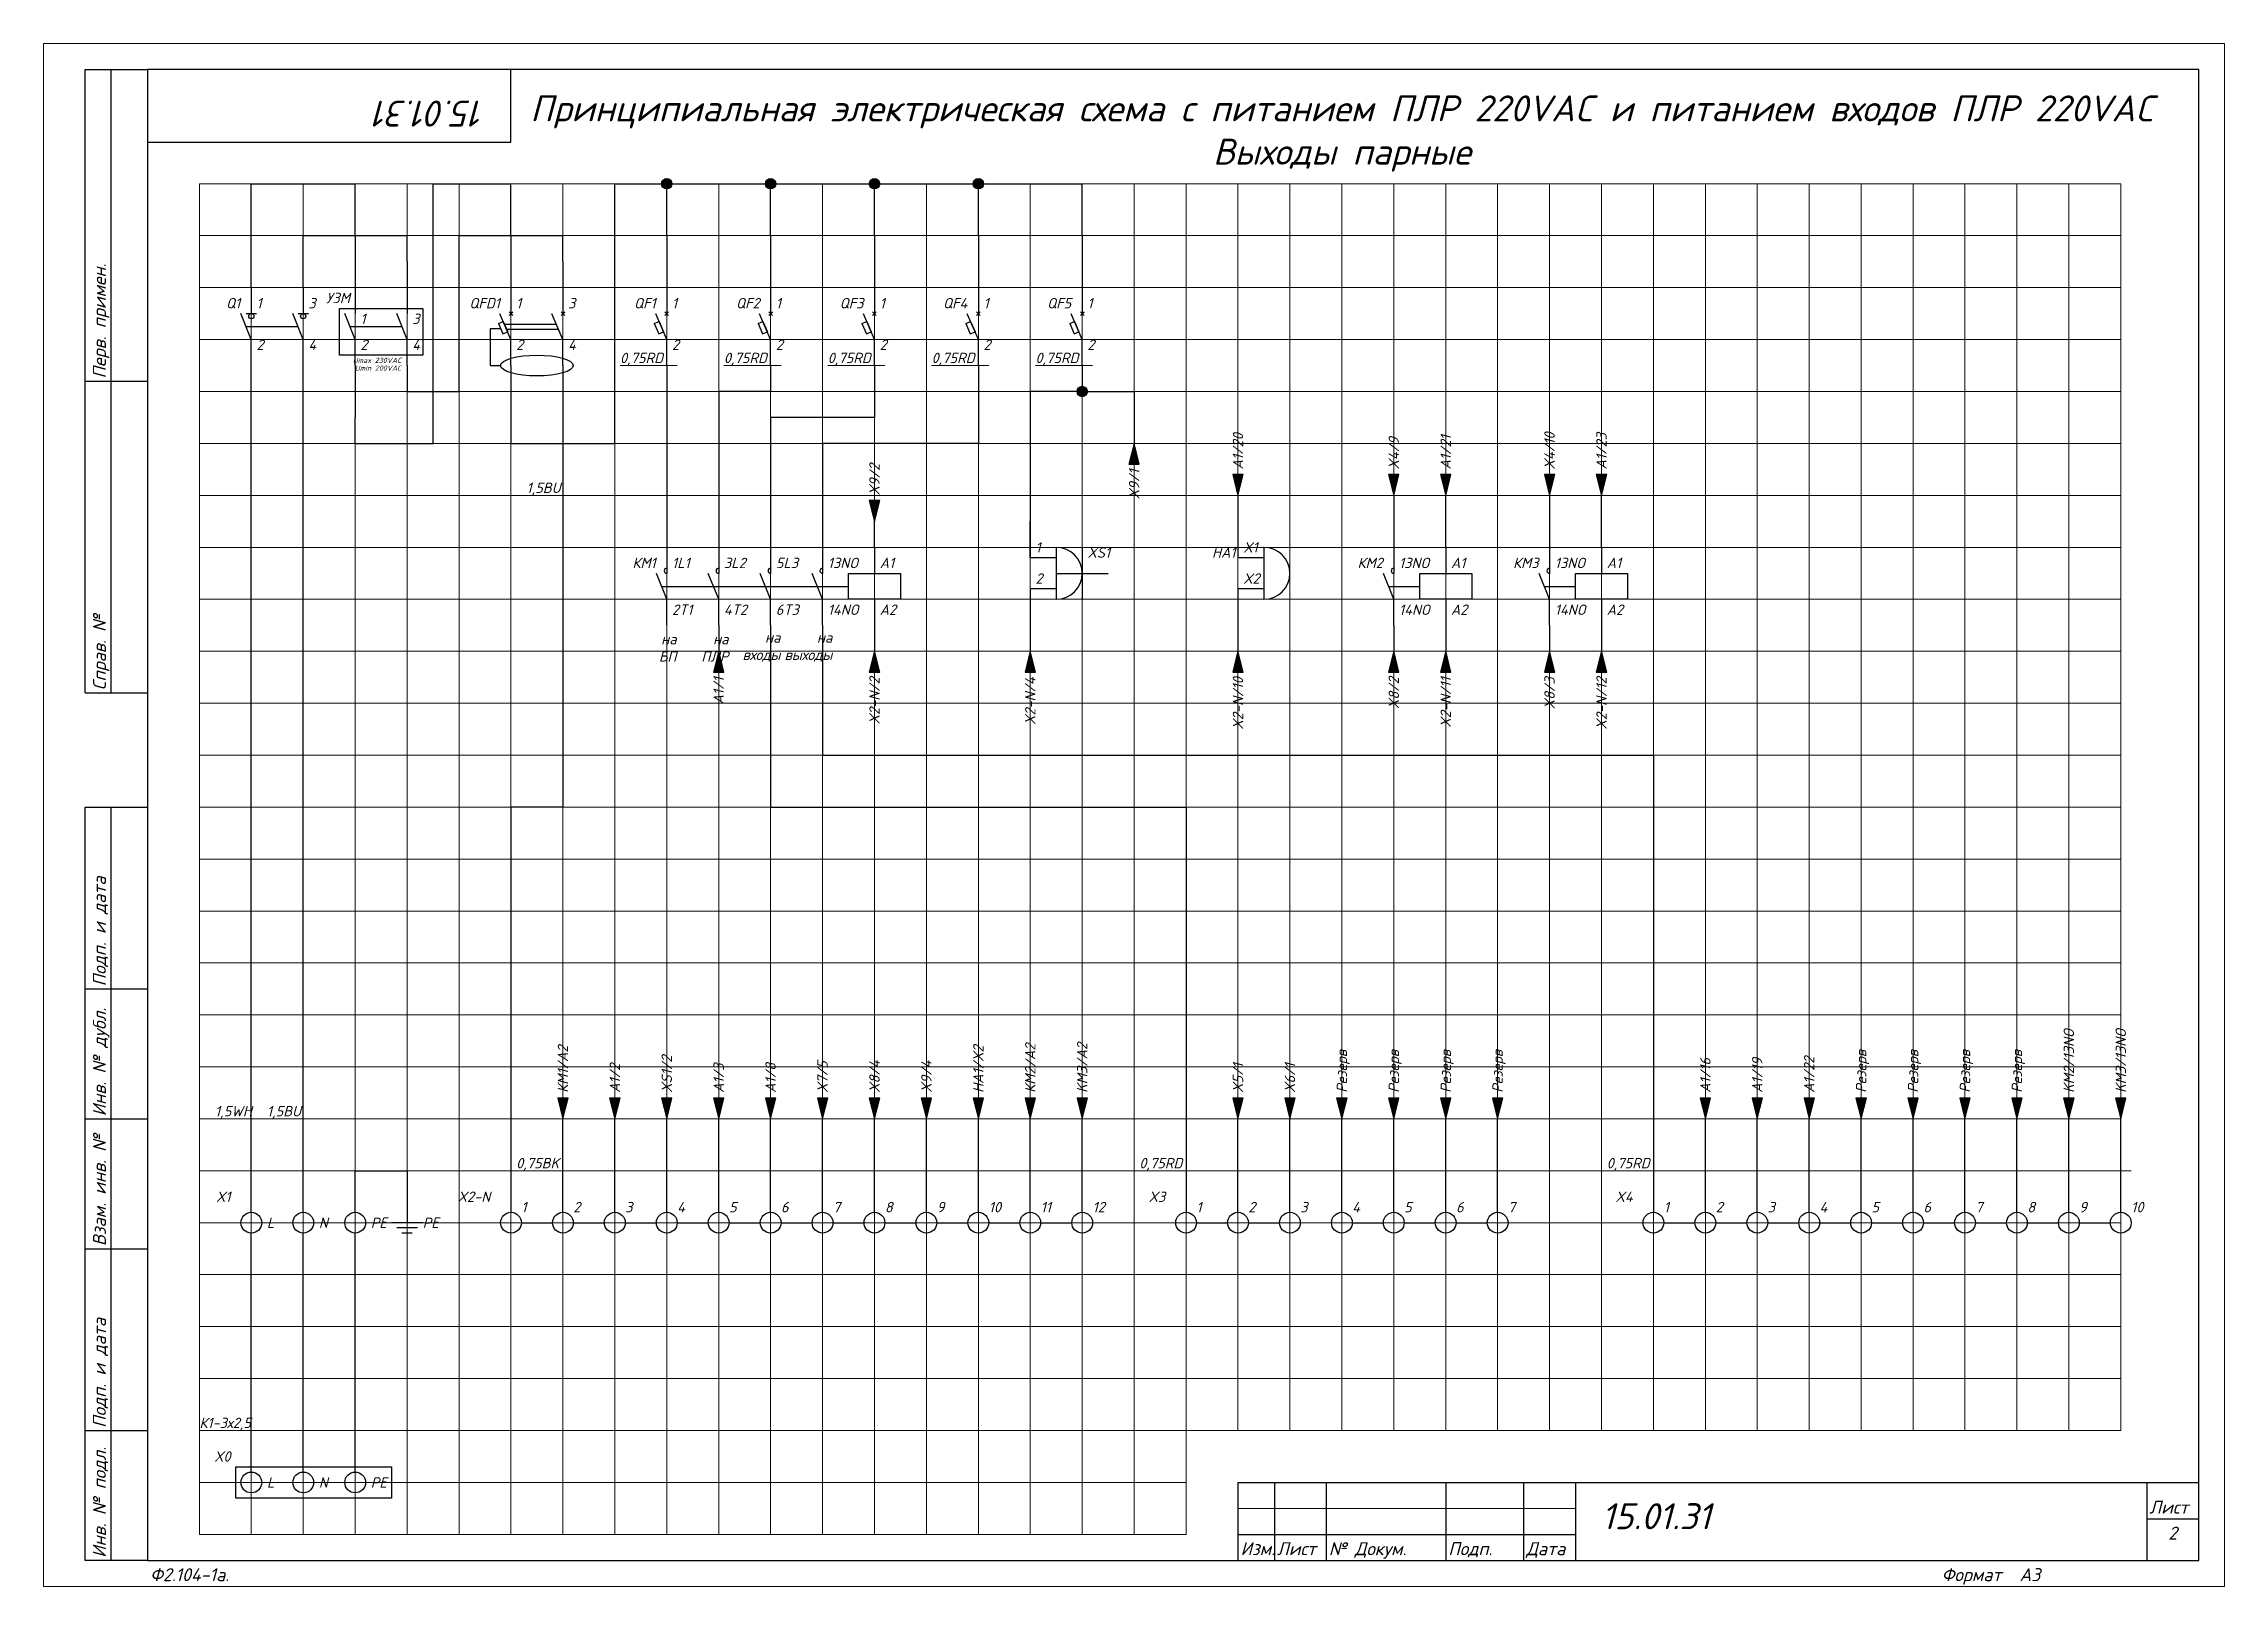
# Paper-space layout 'Эл2' of a CAD drawing. Header units: millimetres. Extents: x 0 to 420, y 0 to 297.
# The model-space entities are those that its viewports show. They can reach past a viewport. Long polylines and large blocks are cut down to what shows.
import ezdxf
from ezdxf.enums import TextEntityAlignment as Align

# ---------------------------------------------------------------- set-up
doc = ezdxf.new("R2010")
doc.units = ezdxf.units.MM
for name, color, linetype, lineweight in [('4', 4, 'Continuous', 15), ('Основная', 7, 'Continuous', 30), ('Тонкая для кабелей', 7, 'Continuous', 15)]:
    doc.layers.add(name, color=color, linetype=linetype, lineweight=lineweight)
doc.layers.add('Привязки', color=2, linetype='Continuous', lineweight=0, plot=False, transparency=0.8)
doc.layers.add('рамка', color=253, linetype='Continuous', lineweight=5, transparency=0.8)
doc.styles.add('текст', font='isocpeui.ttf')

psp = doc.layouts.new('Эл2')

msp = doc.modelspace()

# ---------------------------------------------------------------- texts
at = {"layer": 'Основная', "style": 'текст'}
for s, width, heights, insert, char_height, attachment_point in [('Принципиальная электрическая схема с питанием ПЛР 220VAC и питанием входов ПЛР 220VAC\\PВыходы парные', 333.9398066, [15.99579], (6570.0001, 586.99998), 5, 2), ('1', 3, [0], (6361, 546), 2, 7), ('3', 3, [0], (6371, 546), 2, 7), ('УЗМ', 5.8793103, [0], (6379, 547), 2, 9), ('1', 3, [0], (6411, 546), 2, 7), ('3', 3, [0], (6421, 546), 2, 7), ('1', 3, [0], (6441, 546), 2, 7), ('1', 3, [0], (6461, 546), 2, 7), ('1', 3, [0], (6481, 546), 2, 7), ('1', 3, [0], (6501, 546), 2, 7), ('1', 3, [0], (6521, 546), 2, 7), ('1', 3, [0], (6381, 543), 2, 7), ('3', 3, [0], (6391, 543), 2, 7), ('2', 3, [0], (6361, 538), 2, 7), ('4', 3, [0], (6371, 538), 2, 7), ('2', 3, [0], (6381, 538), 2, 7), ('4', 3, [0], (6391, 538), 2, 7), ('2', 3, [0], (6411, 538), 2, 7), ('4', 3, [0], (6421, 538), 2, 7), ('2', 3, [0], (6441, 538), 2, 7), ('2', 3, [0], (6461, 538), 2, 7), ('2', 3, [0], (6481, 538), 2, 7), ('2', 3, [0], (6501, 538), 2, 7), ('2', 3, [0], (6521, 538), 2, 7), ('Umax 230VAC', 12.2395477, [0], (6388.87931, 535.49676), 1, 9), ('Umin 200VAC', 14.3469034, [0], (6388.87931, 534), 1, 9), ('1', 3, [0], (6511, 499), 2, 7), ('XS1', 3, [0], (6521, 498), 2, 7), ('HA1', 3, [0], (6545, 498), 2, 7), ('X1', 3, [0], (6551, 499), 2, 7), ('КМ1', 5.8793103, [0], (6437.87931, 496), 2, 9), ('1L1', 3, [0], (6441, 496), 2, 7), ('3L2', 3, [0], (6451, 496), 2, 7), ('5L3', 3, [0], (6461, 496), 2, 7), ('13NO', 3, [0], (6471, 496), 2, 7), ('А1', 3, [0], (6481, 496), 2, 7), ('КМ2', 5.8793103, [0], (6577.87931, 496), 2, 9), ('13NO', 3, [0], (6581, 496), 2, 7), ('А1', 3, [0], (6591, 496), 2, 7), ('КМ3', 5.8793103, [0], (6607.87931, 496), 2, 9), ('13NO', 3, [0], (6611, 496), 2, 7), ('А1', 3, [0], (6621, 496), 2, 7), ('2', 3, [0], (6511, 493), 2, 7), ('X2', 3, [0], (6551, 493), 2, 7), ('2T1', 3, [0], (6441, 487), 2, 7), ('4T2', 3, [0], (6451, 487), 2, 7), ('6T3', 3, [0], (6461, 487), 2, 7), ('14NO', 3, [0], (6471, 487), 2, 7), ('А2', 3, [0], (6481, 487), 2, 7), ('14NO', 3, [0], (6581, 487), 2, 7), ('А2', 3, [0], (6591, 487), 2, 7), ('14NO', 3, [0], (6611, 487), 2, 7), ('А2', 3, [0], (6621, 487), 2, 7), ('X1', 10, [0], (6356, 374), 2, 9), ('X2-N', 10, [0], (6406, 374), 2, 9), ('1', 3, [0], (6412, 372), 2, 7), ('2', 3, [0], (6422, 372), 2, 7), ('3', 3, [0], (6432, 372), 2, 7), ('4', 3, [0], (6442, 372), 2, 7), ('5', 3, [0], (6452, 372), 2, 7), ('6', 3, [0], (6462, 372), 2, 7), ('7', 3, [0], (6472, 372), 2, 7), ('8', 3, [0], (6482, 372), 2, 7), ('9', 3, [0], (6492, 372), 2, 7), ('10', 3, [0], (6502, 372), 2, 7), ('11', 3, [0], (6512, 372), 2, 7), ('12', 3, [0], (6522, 372), 2, 7), ('X3', 10, [0], (6536, 374), 2, 9), ('1', 3, [0], (6542, 372), 2, 7), ('2', 3, [0], (6552, 372), 2, 7), ('3', 3, [0], (6562, 372), 2, 7), ('4', 3, [0], (6572, 372), 2, 7), ('5', 3, [0], (6582, 372), 2, 7), ('6', 3, [0], (6592, 372), 2, 7), ('7', 3, [0], (6602, 372), 2, 7), ('X4', 10, [0], (6626, 374), 2, 9), ('1', 3, [0], (6632, 372), 2, 7), ('2', 3, [0], (6642, 372), 2, 7), ('3', 3, [0], (6652, 372), 2, 7), ('4', 3, [0], (6662, 372), 2, 7), ('5', 3, [0], (6672, 372), 2, 7), ('6', 3, [0], (6682, 372), 2, 7), ('7', 3, [0], (6692, 372), 2, 7), ('8', 3, [0], (6702, 372), 2, 7), ('9', 3, [0], (6712, 372), 2, 7), ('10', 3, [0], (6722, 372), 2, 7), ('L', 5, [0], (6363, 370), 2, 4), ('N', 5, [0], (6373, 370), 2, 4), ('PE', 5, [0], (6383, 370), 2, 4), ('PE', 5, [0], (6393, 370), 2, 4), ('X0', 10, [0], (6356, 324), 2, 9), ('L', 5, [0], (6363, 320), 2, 4), ('N', 5, [0], (6373, 320), 2, 4), ('PE', 5, [0], (6383, 320), 2, 4)]:
    msp.add_mtext_dynamic_manual_height_columns(s, width=width, gutter_width=200, heights=heights, dxfattribs=dict(at, insert=insert, char_height=char_height, attachment_point=attachment_point))
at = {"layer": 'Основная', "char_height": 2, "width": 3.8793103, "attachment_point": 9, "style": 'текст'}
for s, insert in [('Q1', (6357.87931, 546)), ('QFD1', (6407.87931, 546)), ('QF1', (6437.87931, 546)), ('QF2', (6457.87931, 546)), ('QF3', (6477.87931, 546)), ('QF4', (6497.87931, 546)), ('QF5', (6517.87931, 546))]:
    msp.add_mtext(s, dxfattribs=dict(at, insert=insert))
at = {"layer": 'Основная', "char_height": 2, "rotation": 90, "style": 'текст'}
for s, heights, insert, attachment_point in [('A1/20', [0], (6549, 515), 1), ('X4/9', [0], (6579, 515), 1), ('A1/21', [0], (6589, 515), 1), ('X4/10', [0], (6609, 515), 1), ('A1/23', [0], (6619, 515), 1), ('X9/2', [0], (6479, 510), 1), ('X9/1', [1.17616], (6531, 515), 9), ('А1/1', [0], (6451, 475), 9), ('X2-N/2', [0], (6481, 475), 9), ('X2-N/4', [0], (6511, 475), 9), ('X2-N/10', [0], (6551, 475), 9), ('X8/2', [0], (6581, 475), 9), ('X2-N/11', [0], (6591, 475), 9), ('X8/3', [0], (6611, 475), 9), ('X2-N/12', [0], (6621, 475), 9), ('KM2/13NO', [0], (6709, 395), 1), ('KM3/13NO', [0], (6719, 395), 1), ('КМ1/А2', [0], (6419, 395), 1), ('HA1/X2', [0], (6499, 395), 1), ('КМ2/A2', [0], (6509, 395), 1), ('KM3/A2', [0], (6519, 395), 1), ('Резерв', [0], (6569, 395), 1), ('Резерв', [0], (6579, 395), 1), ('Резерв', [0], (6589, 395), 1), ('Резерв', [0], (6599, 395), 1), ('Резерв', [0], (6669, 395), 1), ('Резерв', [0], (6679, 395), 1), ('Резерв', [0], (6689, 395), 1), ('Резерв', [0], (6699, 395), 1), ('А1/2', [0], (6429, 395), 1), ('XS1/2', [0], (6439, 395), 1), ('А1/3', [0], (6449, 395), 1), ('А1/8', [0], (6459, 395), 1), ('X7/5', [0], (6469, 395), 1), ('X8/4', [0], (6479, 395), 1), ('X9/4', [0], (6489, 395), 1), ('X5/1', [0], (6549, 395), 1), ('X6/1', [0], (6559, 395), 1), ('А1/16', [0], (6639, 395), 1), ('А1/19', [0], (6649, 395), 1), ('А1/22', [0], (6659, 395), 1)]:
    msp.add_mtext_dynamic_manual_height_columns(s, width=5.8793103, gutter_width=200, heights=heights, dxfattribs=dict(at, insert=insert, attachment_point=attachment_point))
at = {"layer": 'Привязки', "char_height": 2, "attachment_point": 9, "style": 'текст'}
for s, insert in [('на входы', (6461.87931, 478)), ('на выходы', (6471.87931, 478)), ('на БП', (6441.87931, 478)), ('на ПЛР', (6451.87931, 478))]:
    msp.add_mtext_dynamic_manual_height_columns(s, width=5.8793103, gutter_width=200, heights=[0], dxfattribs=dict(at, insert=insert))
at = {"layer": 'Тонкая для кабелей', "char_height": 2, "attachment_point": 7, "style": 'текст'}
for s, insert in [('0,75RD', (6431, 535)), ('0,75RD', (6451, 535)), ('0,75RD', (6471, 535)), ('0,75RD', (6491, 535)), ('0,75RD', (6511, 535)), ('1,5BU', (6413, 510)), ('1,5WH', (6353, 390)), ('1,5BU', (6363, 390)), ('0,75BK', (6411, 380)), ('0,75RD', (6531, 380)), ('0,75RD', (6621, 380)), ('К1-3х2,5', (6350, 330))]:
    msp.add_mtext_dynamic_manual_height_columns(s, width=10, gutter_width=200, heights=[0], dxfattribs=dict(at, insert=insert))

# ---------------------------------------------------------------- blocks, each defined once
blk = doc.blocks.new('*U109')
for p, q in [((8, 232), (8, 292)), ((8, 292), (20, 292)), ((13, 232), (13, 292)), ((90, 292), (90, 292)), ((90, 292), (90, 292)), ((90, 278), (90, 292)), ((90, 292), (90, 292)), ((90, 292), (90, 292)), ((90, 292), (90, 292)), ((20, 278), (90, 278)), ((8, 232), (20, 232)), ((8, 172), (8, 232)), ((13, 172), (13, 232)), ((8, 172), (20, 172)), ((8, 115), (8, 150)), ((8, 150), (20, 150)), ((13, 115), (13, 150)), ((8, 90), (8, 115)), ((8, 115), (20, 115)), ((13, 90), (13, 115)), ((8, 65), (8, 90)), ((8, 90), (20, 90)), ((13, 65), (13, 90)), ((8, 30), (8, 65)), ((8, 65), (20, 65)), ((13, 30), (13, 65)), ((230, 60), (415, 60)), ((230, 60), (230, 5)), ((237, 60), (237, 35)), ((247, 60), (247, 5)), ((270, 60), (270, 5)), ((285, 60), (285, 5)), ((295, 60), (295, 5)), ((415, 60), (415, 60)), ((415, 60), (415, 60)), ((295, 45), (415, 45)), ((365, 45), (365, 20)), ((380, 45), (380, 25)), ((397, 45), (397, 25)), ((230, 40), (295, 40)), ((365, 40), (415, 40)), ((230, 35), (295, 35)), ((8, 5), (8, 30)), ((8, 30), (20, 30)), ((13, 5), (13, 30)), ((365, 25), (415, 25)), ((385, 25), (385, 20)), ((295, 20), (415, 20)), ((365, 20), (365, 5)), ((20, 5), (8, 5))]:
    blk.add_line(p, q)
blk.add_lwpolyline([(20, 5), (415, 5), (415, 292), (20, 292)], close=True)
at = {"layer": '4'}
for p, q in [((230, 55), (295, 55)), ((230, 50), (295, 50)), ((230, 45), (295, 45)), ((370, 40), (370, 25)), ((375, 40), (375, 25)), ((230, 30), (295, 30)), ((230, 25), (295, 25)), ((230, 20), (295, 20)), ((230, 15), (295, 15)), ((230, 10), (295, 10))]:
    blk.add_line(p, q, dxfattribs=at)
at = {"layer": 'Привязки'}
blk.add_lwpolyline([(0, 0), (420, 0), (420, 297), (0, 297)], close=True, dxfattribs=at)
at = {"layer": 'рамка'}
blk.add_lwpolyline([(0, 297), (420, 297), (420, 0), (0, 0)], close=True, dxfattribs=at)
at = {"style": 'текст'}
for s, p in [('Перв. примен.', (12, 232.5)), ('Справ. №', (12, 172.5)), ('Подп. и дата', (12, 115.5)), ('Инв. № дубл.', (12, 90.5)), ('Взам. инв. №', (12, 65.5)), ('Подп. и дата', (12, 30.5)), ('Инв. № подл.', (12, 5.5))]:
    blk.add_text(s, height=2.5, rotation=90, dxfattribs=at).set_placement(p)
for s, height, p in [('Лит.', 2.5, (365.5, 41)), ('Масса', 2.5, (380.5, 41)), ('Масштаб', 2.5, (397.5, 41)), ('Изм.', 2.5, (230.5, 36)), ('Лист', 2.5, (237.5, 36)), ('№ Докум.', 2.5, (247.5, 36)), ('Подп.', 2.5, (270.5, 36)), ('Дата', 2.5, (285.5, 36)), ('Разраб.', 2.5, (230.5, 31)), ('Пров.', 2.5, (230.5, 26)), ('Т.контр.', 2.5, (230.5, 21)), ('Лист', 2.5, (365.5, 21)), ('Листов', 2.5, (385.5, 21)), ('Н.контр.', 2.5, (230.5, 11)), ('Утв.', 2.5, (230.5, 6)), ('Ф2.104-1а.', 0.005, (20, 4.99)), ('Ф2.104-1.', 2.5, (20.5, 1)), ('Формат', 2.5, (365.5, 1)), ('А3', 2.5, (380.5, 1)), ('А4', 0.025, (419.61, 0.01)), ('А2', 0.00833, (419.87, 0)), ('А1', 0.00625, (419.9, 0)), ('А0', 0.005, (419.92, 0))]:
    blk.add_text(s, height=height, dxfattribs=at).set_placement(p)
for tag, p, height in [('12', (90, 292), 0.00000373), ('13', (90, 292), 0.00000373), ('27', (90, 292), 0.00000522), ('29', (105, 279), 3.5), ('28', (415, 60), 0.0000438), ('ИЗМ4', (230.5, 56), 2.5), ('ЛИСТИЗМ4', (237.5, 56), 2.5), ('№ДОКУМИЗМ4', (247.5, 56), 2.5), ('ПОДПИЗМ4', (270.5, 56), 2.5), ('ДАТАИЗМ4', (285.5, 56), 2.5), ('ОБОЗНАЧЕНИЕ', (300, 51), 5), ('ИЗМ3', (230.5, 51), 2.5), ('ЛИСТИЗМ3', (237.5, 51), 2.5), ('№ДОКУМИЗМ3', (247.5, 51), 2.5), ('ПОДПИЗМ3', (270.5, 51), 2.5), ('ДАТАИЗМ3', (285.5, 51), 2.5), ('ИЗМ2', (230.5, 46), 2.5), ('ЛИСТИЗМ2', (237.5, 46), 2.5), ('№ДОКУМИЗМ2', (247.5, 46), 2.5), ('ПОДПИЗМ2', (270.5, 46), 2.5), ('ДАТАИЗМ2', (285.5, 46), 2.5), ('ИЗМ1', (230.5, 41), 2.5), ('ЛИСТИЗМ1', (237.5, 41), 2.5), ('№ДОКУМИЗМ1', (247.5, 41), 2.5), ('ПОДПИЗМ1', (270.5, 41), 2.5), ('ДАТАИЗМ1', (285.5, 41), 2.5), ('РАЗРАБ', (247.5, 31), 2.5), ('ДАТАРАЗРАБ', (285.5, 31), 2.5), ('ПРОВ', (247.5, 26), 2.5), ('ДАТАПРОВ', (285.5, 26), 2.5), ('ТКОНТР', (247.5, 21), 2.5), ('ДАТАТКОНТР', (285.5, 21), 2.5), ('ЛИСТОВ', (400.5, 21), 2.5), ('10', (230.5, 16), 2.5), ('11', (247.5, 16), 2.5), ('НКОНТР', (247.5, 11), 2.5), ('ДАТАНКОНТР', (285.5, 11), 2.5), ('УТВ', (247.5, 6), 2.5), ('ДАТАУТВ', (285.5, 6), 2.5)]:
    blk.add_attdef(tag, p, '', height=height, dxfattribs=at)
for tag, p, height, rotation in [('ОБОЗНАЧЕНИЕ-ВЕРХ', (85, 286), 3.5, 180), ('ПРИМЕНЯЕМОСТЬ', (19, 232.5), 2.5, 90), ('СПРАВ№', (19, 172.5), 2.5, 90), ('ДАТАУЧЁТАДУБЛ', (19, 115.5), 2.5, 90), ('ИНВ№ДУБЛ', (19, 90.5), 2.5, 90), ('ВЗАМИНВ№', (19, 65.5), 2.5, 90), ('ДАТАУЧЁТА', (19, 30.5), 2.5, 90), ('ИНВ№ПОДЛ', (19, 5.5), 2.5, 90)]:
    blk.add_attdef(tag, p, '', height=height, rotation=rotation, dxfattribs=at)
blk.add_attdef('30', text='', height=5, dxfattribs=at).set_placement((355, 64), align=Align.MIDDLE)
for tag, height, p in [('НАИМЕНОВАНИЕ1', 5, (330, 36)), ('НАИМЕНОВАНИЕ2', 3.5, (330, 31)), ('МАССА', 3.5, (388.5, 31)), ('МАСШТАБ', 3.5, (406, 31)), ('НАИМЕНОВАНИЕ3', 3.5, (330, 26)), ('НАИМЕНОВАНИЕ4', 2.5, (330, 21)), ('ЛИСТ', 2.5, (380.5, 21)), ('МАТЕРИАЛ1', 2.5, (330, 16)), ('ПРЕДПРИЯТИЕ1', 3.5, (390, 16)), ('МАТЕРИАЛ2', 2.5, (330, 11)), ('ПРЕДПРИЯТИЕ2', 3.5, (390, 11)), ('МАТЕРИАЛ3', 2.5, (330, 6)), ('ПРЕДПРИЯТИЕ3', 3.5, (390.02, 6))]:
    blk.add_attdef(tag, text='', height=height, dxfattribs=at).set_placement(p, align=Align.CENTER)
for tag, p in [('ЛИТЕРА', (367.5, 31)), ('ЛИТЕРА2', (372.5, 31)), ('ЛИТЕРА3', (377.5, 31))]:
    blk.add_attdef(tag, text='', height=2.5, dxfattribs=at).set_placement(p, align=Align.RIGHT)
for tag, p in [('ИНДЕКС', (367.5, 31)), ('ИНДЕКС2', (372.5, 31)), ('ИНДЕКС3', (377.5, 31))]:
    blk.add_attdef(tag, text='', height=2.5, dxfattribs=at).set_placement(p, align=Align.TOP_LEFT)
blk = doc.blocks.new('*U110')
for p, q in [((8, 232), (8, 292)), ((8, 292), (20, 292)), ((13, 232), (13, 292)), ((90, 292), (90, 292)), ((90, 292), (90, 292)), ((90, 278), (90, 292)), ((90, 292), (90, 292)), ((90, 292), (90, 292)), ((90, 292), (90, 292)), ((20, 278), (90, 278)), ((8, 232), (20, 232)), ((8, 172), (8, 232)), ((13, 172), (13, 232)), ((8, 172), (20, 172)), ((8, 115), (8, 150)), ((8, 150), (20, 150)), ((13, 115), (13, 150)), ((8, 90), (8, 115)), ((8, 115), (20, 115)), ((13, 90), (13, 115)), ((8, 65), (8, 90)), ((8, 90), (20, 90)), ((13, 65), (13, 90)), ((8, 30), (8, 65)), ((8, 65), (20, 65)), ((13, 30), (13, 65)), ((8, 5), (8, 30)), ((8, 30), (20, 30)), ((13, 5), (13, 30)), ((230, 20), (415, 20)), ((230, 20), (230, 5)), ((237, 20), (237, 5)), ((247, 20), (247, 5)), ((270, 20), (270, 5)), ((285, 20), (285, 5)), ((295, 20), (295, 5)), ((405, 20), (405, 5)), ((415, 20), (415, 20)), ((415, 20), (415, 20)), ((405, 13), (415, 13)), ((230, 10), (295, 10)), ((20, 5), (8, 5)), ((230, 5), (295, 5)), ((415, 5), (415, 5)), ((415, 5), (415, 5)), ((415, 5), (415, 5)), ((415, 5), (415, 5)), ((415, 5), (415, 5)), ((415, 5), (415, 5)), ((415, 5), (415, 5))]:
    blk.add_line(p, q)
blk.add_lwpolyline([(20, 5), (415, 5), (415, 292), (20, 292)], close=True)
at = {"layer": '4'}
for p, q in [((230, 15), (295, 15)), ((415, 5), (415, 5)), ((415, 5), (415, 5)), ((415, 5), (415, 5)), ((415, 5), (415, 5)), ((415, 5), (415, 5)), ((415, 5), (415, 5)), ((415, 5), (415, 5)), ((415, 5), (415, 5)), ((415, 5), (415, 5))]:
    blk.add_line(p, q, dxfattribs=at)
at = {"layer": 'Привязки'}
blk.add_lwpolyline([(0, 0), (420, 0), (420, 297), (0, 297)], close=True, dxfattribs=at)
at = {"layer": 'рамка'}
blk.add_lwpolyline([(0, 297), (420, 297), (420, 0), (0, 0)], close=True, dxfattribs=at)
at = {"style": 'текст'}
for s, p in [('Перв. примен.', (12, 232.5)), ('Справ. №', (12, 172.5)), ('Подп. и дата', (12, 115.5)), ('Инв. № дубл.', (12, 90.5)), ('Взам. инв. №', (12, 65.5)), ('Подп. и дата', (12, 30.5)), ('Инв. № подл.', (12, 5.5))]:
    blk.add_text(s, height=2.5, rotation=90, dxfattribs=at).set_placement(p)
for s, height, p in [('Лист', 2.5, (405.5, 14)), ('Изм.', 2.5, (230.5, 6)), ('Лист', 2.5, (237.5, 6)), ('№ Докум.', 2.5, (247.5, 6)), ('Подп.', 2.5, (270.5, 6)), ('Дата', 2.5, (285.5, 6)), ('Ф2.104-1.', 0.005, (20, 4.99)), ('Разраб.', 0.0000135, (415, 5)), ('Пров.', 0.0000135, (415, 5)), ('Т.контр.', 0.0000135, (415, 5)), ('Н.контр.', 0.0000135, (415, 5)), ('Утв.', 0.0000135, (415, 5)), ('Лит.', 0.0000135, (415, 5)), ('Масса', 0.0000135, (415, 5)), ('Масштаб', 0.0000135, (415, 5)), ('Листов', 0.0000135, (415, 5)), ('Ф2.104-1а.', 2.5, (20.5, 1)), ('Формат', 2.5, (365.5, 1)), ('А3', 2.5, (380.5, 1)), ('А4', 0.025, (419.61, 0.01)), ('А2', 0.00833, (419.87, 0)), ('А1', 0.00625, (419.9, 0)), ('А0', 0.005, (419.92, 0))]:
    blk.add_text(s, height=height, dxfattribs=at).set_placement(p)
for tag, p, height in [('12', (90, 292), 0.00000373), ('13', (90, 292), 0.00000373), ('27', (90, 292), 0.00000522), ('29', (105, 249), 3.5), ('ИЗМ2', (230.5, 16), 2.5), ('ЛИСТИЗМ2', (237.5, 16), 2.5), ('№ДОКУМИЗМ2', (247.5, 16), 2.5), ('28', (415, 20), 0.0000438), ('ИЗМ1', (230.5, 11), 2.5), ('ЛИСТИЗМ1', (237.5, 11), 2.5), ('№ДОКУМИЗМ1', (247.5, 11), 2.5), ('ПОДПИЗМ1', (270.5, 11), 2.5), ('ДАТАИЗМ1', (285.5, 11), 2.5), ('ДАТАНКОНТР', (285.5, 11), 2.5), ('ОБОЗНАЧЕНИЕ', (300, 11), 5), ('ДАТАУТВ', (285.5, 6), 2.5), ('РАЗРАБ', (415, 5), 0.0000135), ('ЛИСТОВ', (415, 5), 0.0000135), ('ПРОВ', (415, 5), 0.0000135), ('ТКОНТР', (415, 5), 0.0000135), ('НКОНТР', (415, 5), 0.0000135), ('УТВ', (415, 5), 0.0000135), ('10', (415, 5), 0.0000135), ('11', (415, 5), 0.0000135), ('ПОДПИЗМ2', (415, 5), 0.0000135), ('ДАТАИЗМ2', (415, 5), 0.0000135), ('ИЗМ3', (415, 5), 0.0000135), ('ЛИСТИЗМ3', (415, 5), 0.0000135), ('№ДОКУМИЗМ3', (415, 5), 0.0000135), ('ПОДПИЗМ3', (415, 5), 0.0000135), ('ДАТАИЗМ3', (415, 5), 0.0000135), ('ИЗМ4', (415, 5), 0.0000135), ('ЛИСТИЗМ4', (415, 5), 0.0000135), ('№ДОКУМИЗМ4', (415, 5), 0.0000135), ('ПОДПИЗМ4', (415, 5), 0.0000135), ('ДАТАИЗМ4', (415, 5), 0.0000135), ('ДАТАРАЗРАБ', (415, 5), 0.0000135), ('ДАТАПРОВ', (415, 5), 0.0000135), ('ДАТАТКОНТР', (415, 5), 0.0000135)]:
    blk.add_attdef(tag, p, '', height=height, dxfattribs=at)
for tag, p, height, rotation in [('ОБОЗНАЧЕНИЕ-ВЕРХ', (85, 286), 3.5, 180), ('ПРИМЕНЯЕМОСТЬ', (19, 232.5), 2.5, 90), ('СПРАВ№', (19, 172.5), 2.5, 90), ('ДАТАУЧЁТАДУБЛ', (19, 115.5), 2.5, 90), ('ИНВ№ДУБЛ', (19, 90.5), 2.5, 90), ('ВЗАМИНВ№', (19, 65.5), 2.5, 90), ('ДАТАУЧЁТА', (19, 30.5), 2.5, 90), ('ИНВ№ПОДЛ', (19, 5.5), 2.5, 90)]:
    blk.add_attdef(tag, p, '', height=height, rotation=rotation, dxfattribs=at)
blk.add_attdef('30', text='', height=5, dxfattribs=at).set_placement((355, 34), align=Align.MIDDLE)
for tag, height, p in [('ЛИСТ', 2.5, (410, 9)), ('НАИМЕНОВАНИЕ1', 0.000027, (415, 5)), ('НАИМЕНОВАНИЕ2', 0.0000189, (415, 5)), ('НАИМЕНОВАНИЕ3', 0.0000189, (415, 5)), ('НАИМЕНОВАНИЕ4', 0.0000135, (415, 5)), ('МАССА', 0.0000189, (415, 5)), ('МАСШТАБ', 0.0000189, (415, 5)), ('МАТЕРИАЛ1', 0.0000135, (415, 5)), ('МАТЕРИАЛ2', 0.0000135, (415, 5)), ('МАТЕРИАЛ3', 0.0000135, (415, 5)), ('ПРЕДПРИЯТИЕ1', 0.0000189, (415, 5)), ('ПРЕДПРИЯТИЕ2', 0.0000189, (415, 5)), ('ПРЕДПРИЯТИЕ3', 0.0000189, (415, 5))]:
    blk.add_attdef(tag, text='', height=height, dxfattribs=at).set_placement(p, align=Align.CENTER)
for tag in ['ЛИТЕРА', 'ЛИТЕРА2', 'ЛИТЕРА3']:
    blk.add_attdef(tag, text='', height=0.0000135, dxfattribs=at).set_placement((415, 5), align=Align.RIGHT)
for tag in ['ИНДЕКС', 'ИНДЕКС2', 'ИНДЕКС3']:
    blk.add_attdef(tag, text='', height=0.0000135, dxfattribs=at).set_placement((415, 5), align=Align.TOP_LEFT)

# ---------------------------------------------------------------- hatches: boundary and pattern name
at = {"layer": 'Основная'}
h = msp.add_hatch(color=256, dxfattribs=at)
h.dxf.hatch_style = 1
h.paths.add_polyline_path([(6440, 570), (6440, 571, 0.414213562), (6439, 570)])
h.paths.add_polyline_path([(6441, 570, 0.414213562), (6440, 571), (6440, 570)])
h.paths.add_polyline_path([(6439, 570, 0.414213562), (6440, 569), (6440, 570)])
h.paths.add_polyline_path([(6440, 570), (6440, 569, 0.414213562), (6441, 570)])
h = msp.add_hatch(color=256, dxfattribs=at)
h.dxf.hatch_style = 1
h.paths.add_polyline_path([(6460, 570), (6460, 571, 0.414213562), (6459, 570)])
h.paths.add_polyline_path([(6461, 570, 0.414213562), (6460, 571), (6460, 570)])
h.paths.add_polyline_path([(6459, 570, 0.414213562), (6460, 569), (6460, 570)])
h.paths.add_polyline_path([(6460, 570), (6460, 569, 0.414213562), (6461, 570)])
h = msp.add_hatch(color=256, dxfattribs=at)
h.dxf.hatch_style = 1
h.paths.add_polyline_path([(6480, 570), (6480, 571, 0.414213562), (6479, 570)])
h.paths.add_polyline_path([(6481, 570, 0.414213562), (6480, 571), (6480, 570)])
h.paths.add_polyline_path([(6479, 570, 0.414213562), (6480, 569), (6480, 570)])
h.paths.add_polyline_path([(6480, 570), (6480, 569, 0.414213562), (6481, 570)])
h = msp.add_hatch(color=256, dxfattribs=at)
h.dxf.hatch_style = 1
h.paths.add_polyline_path([(6500, 570), (6500, 571, 0.414213562), (6499, 570)])
h.paths.add_polyline_path([(6501, 570, 0.414213562), (6500, 571), (6500, 570)])
h.paths.add_polyline_path([(6499, 570, 0.414213562), (6500, 569), (6500, 570)])
h.paths.add_polyline_path([(6500, 570), (6500, 569, 0.414213562), (6501, 570)])
h = msp.add_hatch(color=256, dxfattribs=at)
h.dxf.hatch_style = 1
h.paths.add_polyline_path([(6520, 530), (6520, 531, 0.414213562), (6519, 530)])
h.paths.add_polyline_path([(6521, 530, 0.414213562), (6520, 531), (6520, 530)])
h.paths.add_polyline_path([(6519, 530, 0.414213562), (6520, 529), (6520, 530)])
h.paths.add_polyline_path([(6520, 530), (6520, 529, 0.414213562), (6521, 530)])
h = msp.add_hatch(color=256, dxfattribs=at)
h.dxf.hatch_style = 1
h.paths.add_polyline_path([(6530, 520), (6529, 516), (6530, 516)])
h.paths.add_polyline_path([(6530, 520), (6530, 516), (6531, 516)])
h = msp.add_hatch(color=256, dxfattribs=at)
h.dxf.hatch_style = 1
h.paths.add_polyline_path([(6550, 510), (6551, 514), (6550, 514)])
h.paths.add_polyline_path([(6550, 510), (6550, 514), (6549, 514)])
h = msp.add_hatch(color=256, dxfattribs=at)
h.dxf.hatch_style = 1
h.paths.add_polyline_path([(6580, 510), (6581, 514), (6580, 514)])
h.paths.add_polyline_path([(6580, 510), (6580, 514), (6579, 514)])
h = msp.add_hatch(color=256, dxfattribs=at)
h.dxf.hatch_style = 1
h.paths.add_polyline_path([(6590, 510), (6591, 514), (6590, 514)])
h.paths.add_polyline_path([(6590, 510), (6590, 514), (6589, 514)])
h = msp.add_hatch(color=256, dxfattribs=at)
h.dxf.hatch_style = 1
h.paths.add_polyline_path([(6610, 510), (6611, 514), (6610, 514)])
h.paths.add_polyline_path([(6610, 510), (6610, 514), (6609, 514)])
h = msp.add_hatch(color=256, dxfattribs=at)
h.dxf.hatch_style = 1
h.paths.add_polyline_path([(6620, 510), (6621, 514), (6620, 514)])
h.paths.add_polyline_path([(6620, 510), (6620, 514), (6619, 514)])
h = msp.add_hatch(color=256, dxfattribs=at)
h.dxf.hatch_style = 1
h.paths.add_polyline_path([(6480, 505), (6481, 509), (6480, 509)])
h.paths.add_polyline_path([(6480, 505), (6480, 509), (6479, 509)])
h = msp.add_hatch(color=256, dxfattribs=at)
h.dxf.hatch_style = 1
h.paths.add_polyline_path([(6450, 480), (6449, 476), (6450, 476)])
h.paths.add_polyline_path([(6450, 480), (6450, 476), (6451, 476)])
h = msp.add_hatch(color=256, dxfattribs=at)
h.dxf.hatch_style = 1
h.paths.add_polyline_path([(6480, 480), (6479, 476), (6480, 476)])
h.paths.add_polyline_path([(6480, 480), (6480, 476), (6481, 476)])
h = msp.add_hatch(color=256, dxfattribs=at)
h.dxf.hatch_style = 1
h.paths.add_polyline_path([(6510, 480), (6509, 476), (6510, 476)])
h.paths.add_polyline_path([(6510, 480), (6510, 476), (6511, 476)])
h = msp.add_hatch(color=256, dxfattribs=at)
h.dxf.hatch_style = 1
h.paths.add_polyline_path([(6550, 480), (6549, 476), (6550, 476)])
h.paths.add_polyline_path([(6550, 480), (6550, 476), (6551, 476)])
h = msp.add_hatch(color=256, dxfattribs=at)
h.dxf.hatch_style = 1
h.paths.add_polyline_path([(6580, 480), (6579, 476), (6580, 476)])
h.paths.add_polyline_path([(6580, 480), (6580, 476), (6581, 476)])
h = msp.add_hatch(color=256, dxfattribs=at)
h.dxf.hatch_style = 1
h.paths.add_polyline_path([(6590, 480), (6589, 476), (6590, 476)])
h.paths.add_polyline_path([(6590, 480), (6590, 476), (6591, 476)])
h = msp.add_hatch(color=256, dxfattribs=at)
h.dxf.hatch_style = 1
h.paths.add_polyline_path([(6610, 480), (6609, 476), (6610, 476)])
h.paths.add_polyline_path([(6610, 480), (6610, 476), (6611, 476)])
h = msp.add_hatch(color=256, dxfattribs=at)
h.dxf.hatch_style = 1
h.paths.add_polyline_path([(6620, 480), (6619, 476), (6620, 476)])
h.paths.add_polyline_path([(6620, 480), (6620, 476), (6621, 476)])
h = msp.add_hatch(color=256, dxfattribs=at)
h.dxf.hatch_style = 1
h.paths.add_polyline_path([(6420, 390), (6421, 394), (6420, 394)])
h.paths.add_polyline_path([(6420, 390), (6420, 394), (6419, 394)])
h = msp.add_hatch(color=256, dxfattribs=at)
h.dxf.hatch_style = 1
h.paths.add_polyline_path([(6430, 390), (6431, 394), (6430, 394)])
h.paths.add_polyline_path([(6430, 390), (6430, 394), (6429, 394)])
h = msp.add_hatch(color=256, dxfattribs=at)
h.dxf.hatch_style = 1
h.paths.add_polyline_path([(6440, 390), (6441, 394), (6440, 394)])
h.paths.add_polyline_path([(6440, 390), (6440, 394), (6439, 394)])
h = msp.add_hatch(color=256, dxfattribs=at)
h.dxf.hatch_style = 1
h.paths.add_polyline_path([(6450, 390), (6451, 394), (6450, 394)])
h.paths.add_polyline_path([(6450, 390), (6450, 394), (6449, 394)])
h = msp.add_hatch(color=256, dxfattribs=at)
h.dxf.hatch_style = 1
h.paths.add_polyline_path([(6460, 390), (6461, 394), (6460, 394)])
h.paths.add_polyline_path([(6460, 390), (6460, 394), (6459, 394)])
h = msp.add_hatch(color=256, dxfattribs=at)
h.dxf.hatch_style = 1
h.paths.add_polyline_path([(6470, 390), (6471, 394), (6470, 394)])
h.paths.add_polyline_path([(6470, 390), (6470, 394), (6469, 394)])
h = msp.add_hatch(color=256, dxfattribs=at)
h.dxf.hatch_style = 1
h.paths.add_polyline_path([(6480, 390), (6481, 394), (6480, 394)])
h.paths.add_polyline_path([(6480, 390), (6480, 394), (6479, 394)])
h = msp.add_hatch(color=256, dxfattribs=at)
h.dxf.hatch_style = 1
h.paths.add_polyline_path([(6490, 390), (6491, 394), (6490, 394)])
h.paths.add_polyline_path([(6490, 390), (6490, 394), (6489, 394)])
h = msp.add_hatch(color=256, dxfattribs=at)
h.dxf.hatch_style = 1
h.paths.add_polyline_path([(6500, 390), (6501, 394), (6500, 394)])
h.paths.add_polyline_path([(6500, 390), (6500, 394), (6499, 394)])
h = msp.add_hatch(color=256, dxfattribs=at)
h.dxf.hatch_style = 1
h.paths.add_polyline_path([(6510, 390), (6511, 394), (6510, 394)])
h.paths.add_polyline_path([(6510, 390), (6510, 394), (6509, 394)])
h = msp.add_hatch(color=256, dxfattribs=at)
h.dxf.hatch_style = 1
h.paths.add_polyline_path([(6520, 390), (6521, 394), (6520, 394)])
h.paths.add_polyline_path([(6520, 390), (6520, 394), (6519, 394)])
h = msp.add_hatch(color=256, dxfattribs=at)
h.dxf.hatch_style = 1
h.paths.add_polyline_path([(6550, 390), (6551, 394), (6550, 394)])
h.paths.add_polyline_path([(6550, 390), (6550, 394), (6549, 394)])
h = msp.add_hatch(color=256, dxfattribs=at)
h.dxf.hatch_style = 1
h.paths.add_polyline_path([(6560, 390), (6561, 394), (6560, 394)])
h.paths.add_polyline_path([(6560, 390), (6560, 394), (6559, 394)])
h = msp.add_hatch(color=256, dxfattribs=at)
h.dxf.hatch_style = 1
h.paths.add_polyline_path([(6570, 390), (6571, 394), (6570, 394)])
h.paths.add_polyline_path([(6570, 390), (6570, 394), (6569, 394)])
h = msp.add_hatch(color=256, dxfattribs=at)
h.dxf.hatch_style = 1
h.paths.add_polyline_path([(6580, 390), (6581, 394), (6580, 394)])
h.paths.add_polyline_path([(6580, 390), (6580, 394), (6579, 394)])
h = msp.add_hatch(color=256, dxfattribs=at)
h.dxf.hatch_style = 1
h.paths.add_polyline_path([(6590, 390), (6591, 394), (6590, 394)])
h.paths.add_polyline_path([(6590, 390), (6590, 394), (6589, 394)])
h = msp.add_hatch(color=256, dxfattribs=at)
h.dxf.hatch_style = 1
h.paths.add_polyline_path([(6600, 390), (6601, 394), (6600, 394)])
h.paths.add_polyline_path([(6600, 390), (6600, 394), (6599, 394)])
h = msp.add_hatch(color=256, dxfattribs=at)
h.dxf.hatch_style = 1
h.paths.add_polyline_path([(6640, 390), (6641, 394), (6640, 394)])
h.paths.add_polyline_path([(6640, 390), (6640, 394), (6639, 394)])
h = msp.add_hatch(color=256, dxfattribs=at)
h.dxf.hatch_style = 1
h.paths.add_polyline_path([(6650, 390), (6651, 394), (6650, 394)])
h.paths.add_polyline_path([(6650, 390), (6650, 394), (6649, 394)])
h = msp.add_hatch(color=256, dxfattribs=at)
h.dxf.hatch_style = 1
h.paths.add_polyline_path([(6660, 390), (6661, 394), (6660, 394)])
h.paths.add_polyline_path([(6660, 390), (6660, 394), (6659, 394)])
h = msp.add_hatch(color=256, dxfattribs=at)
h.dxf.hatch_style = 1
h.paths.add_polyline_path([(6670, 390), (6671, 394), (6670, 394)])
h.paths.add_polyline_path([(6670, 390), (6670, 394), (6669, 394)])
h = msp.add_hatch(color=256, dxfattribs=at)
h.dxf.hatch_style = 1
h.paths.add_polyline_path([(6680, 390), (6681, 394), (6680, 394)])
h.paths.add_polyline_path([(6680, 390), (6680, 394), (6679, 394)])
h = msp.add_hatch(color=256, dxfattribs=at)
h.dxf.hatch_style = 1
h.paths.add_polyline_path([(6690, 390), (6691, 394), (6690, 394)])
h.paths.add_polyline_path([(6690, 390), (6690, 394), (6689, 394)])
h = msp.add_hatch(color=256, dxfattribs=at)
h.dxf.hatch_style = 1
h.paths.add_polyline_path([(6700, 390), (6701, 394), (6700, 394)])
h.paths.add_polyline_path([(6700, 390), (6700, 394), (6699, 394)])
h = msp.add_hatch(color=256, dxfattribs=at)
h.dxf.hatch_style = 1
h.paths.add_polyline_path([(6710, 390), (6711, 394), (6710, 394)])
h.paths.add_polyline_path([(6710, 390), (6710, 394), (6709, 394)])
h = msp.add_hatch(color=256, dxfattribs=at)
h.dxf.hatch_style = 1
h.paths.add_polyline_path([(6720, 390), (6721, 394), (6720, 394)])
h.paths.add_polyline_path([(6720, 390), (6720, 394), (6719, 394)])

# ---------------------------------------------------------------- linework, layer by layer
for p, q in [((6360, 570), (6380, 570)), ((6360, 560), (6360, 570)), ((6380, 560), (6380, 570)), ((6395, 570), (6410, 570)), ((6395, 560), (6395, 570)), ((6410, 560), (6410, 570)), ((6430, 570), (6520, 570)), ((6430, 560), (6430, 570)), ((6440, 560), (6440, 570)), ((6460, 560), (6460, 570)), ((6480, 560), (6480, 570)), ((6500, 560), (6500, 570)), ((6520, 560), (6520, 570)), ((6360, 550), (6360, 560)), ((6370, 560), (6390, 560)), ((6370, 555), (6370, 560)), ((6380, 560), (6380, 550)), ((6390, 555), (6390, 560)), ((6395, 525), (6395, 560)), ((6400, 560), (6420, 560)), ((6400, 555), (6400, 560)), ((6410, 560), (6410, 550)), ((6420, 555), (6420, 560)), ((6430, 520), (6430, 560)), ((6440, 560), (6440, 550)), ((6460, 560), (6460, 550)), ((6480, 560), (6480, 550)), ((6500, 560), (6500, 550)), ((6520, 560), (6520, 550)), ((6370, 550), (6370, 555)), ((6390, 555), (6390, 550)), ((6400, 530), (6400, 555)), ((6420, 555), (6420, 550)), ((6360, 550), (6360, 545)), ((6370, 550), (6370, 545)), ((6377, 546), (6393, 546)), ((6377, 537), (6377, 546)), ((6380, 550), (6380, 545)), ((6390, 550), (6390, 545)), ((6393, 546), (6393, 537)), ((6410, 550), (6410, 545)), ((6420, 550), (6420, 545)), ((6440, 550), (6440, 545)), ((6460, 550), (6460, 545)), ((6480, 550), (6480, 545)), ((6500, 550), (6500, 545)), ((6520, 550), (6520, 545)), ((6360, 540), (6358, 545)), ((6359, 545), (6361, 545)), ((6359, 542.5), (6369.00059, 542.49851)), ((6370, 540), (6368, 545)), ((6369, 545), (6371, 545)), ((6380, 540), (6378, 545)), ((6379.00059, 542.49851), (6389, 542.5)), ((6390, 540), (6388, 545)), ((6408.02051, 542.08022), (6406, 542.08022)), ((6406, 542.08022), (6406, 535)), ((6407.59194, 543.08022), (6408.51108, 543.47414)), ((6407.59194, 543.08022), (6408.44908, 541.08022)), ((6410, 540), (6407.87931, 544.94828)), ((6408.51108, 543.47414), (6409.36823, 541.47414)), ((6408.72537, 542.97414), (6418.72537, 542.97414)), ((6409.15394, 541.97414), (6419.15394, 541.97414)), ((6410.35355, 545.35355), (6409.64645, 544.64645)), ((6409.64645, 545.35355), (6410.35355, 544.64645)), ((6410, 545), (6410.35355, 545.35355)), ((6420, 540), (6417.87931, 544.94828)), ((6420.35355, 545.35355), (6419.64645, 544.64645)), ((6419.64645, 545.35355), (6420.35355, 544.64645)), ((6420, 545), (6420.35355, 545.35355)), ((6437.59194, 543.08022), (6438.51108, 543.47414)), ((6437.59194, 543.08022), (6438.44908, 541.08022)), ((6440, 540), (6437.87931, 544.94828)), ((6438.51108, 543.47414), (6439.36823, 541.47414)), ((6440.35355, 545.35355), (6439.64645, 544.64645)), ((6439.64645, 545.35355), (6440.35355, 544.64645)), ((6440, 545), (6440.35355, 545.35355)), ((6457.59194, 543.08022), (6458.51108, 543.47414)), ((6457.59194, 543.08022), (6458.44908, 541.08022)), ((6460, 540), (6457.87931, 544.94828)), ((6458.51108, 543.47414), (6459.36823, 541.47414)), ((6460.35355, 545.35355), (6459.64645, 544.64645)), ((6459.64645, 545.35355), (6460.35355, 544.64645)), ((6460, 545), (6460.35355, 545.35355)), ((6477.59194, 543.08022), (6478.51108, 543.47414)), ((6477.59194, 543.08022), (6478.44908, 541.08022)), ((6480, 540), (6477.87931, 544.94828)), ((6478.51108, 543.47414), (6479.36823, 541.47414)), ((6480.35355, 545.35355), (6479.64645, 544.64645)), ((6479.64645, 545.35355), (6480.35355, 544.64645)), ((6480, 545), (6480.35355, 545.35355)), ((6497.59194, 543.08022), (6498.51108, 543.47414)), ((6497.59194, 543.08022), (6498.44908, 541.08022)), ((6500, 540), (6497.87931, 544.94828)), ((6498.51108, 543.47414), (6499.36823, 541.47414)), ((6500.35355, 545.35355), (6499.64645, 544.64645)), ((6499.64645, 545.35355), (6500.35355, 544.64645)), ((6500, 545), (6500.35355, 545.35355)), ((6517.59194, 543.08022), (6518.51108, 543.47414)), ((6517.59194, 543.08022), (6518.44908, 541.08022)), ((6520, 540), (6517.87931, 544.94828)), ((6518.51108, 543.47414), (6519.36823, 541.47414)), ((6520.35355, 545.35355), (6519.64645, 544.64645)), ((6519.64645, 545.35355), (6520.35355, 544.64645)), ((6520, 545), (6520.35355, 545.35355)), ((6360, 535), (6360, 540)), ((6370, 535), (6370, 540)), ((6380, 535), (6380, 540)), ((6390, 535), (6390, 540)), ((6408.44908, 541.08022), (6409.36823, 541.47414)), ((6410, 535), (6410, 540)), ((6420, 535), (6420, 540)), ((6438.44908, 541.08022), (6439.36823, 541.47414)), ((6440, 535), (6440, 540)), ((6458.44908, 541.08022), (6459.36823, 541.47414)), ((6460, 535), (6460, 540)), ((6478.44908, 541.08022), (6479.36823, 541.47414)), ((6480, 535), (6480, 540)), ((6498.44908, 541.08022), (6499.36823, 541.47414)), ((6500, 535), (6500, 540)), ((6518.44908, 541.08022), (6519.36823, 541.47414)), ((6520, 535), (6520, 540)), ((6360, 372), (6360, 535)), ((6370, 372), (6370, 535)), ((6393, 537), (6377, 537)), ((6380, 535), (6380, 525)), ((6390, 535), (6390, 530)), ((6406, 535), (6408, 535)), ((6410, 535), (6410, 530)), ((6420, 535), (6420, 530)), ((6440, 535), (6440, 520)), ((6460, 535), (6460, 530)), ((6480, 535), (6480, 525)), ((6500, 535), (6500, 520)), ((6520, 535), (6520, 530)), ((6390, 530), (6400, 530)), ((6410, 530), (6410, 520)), ((6420, 530), (6420, 450)), ((6460, 530), (6450, 530)), ((6450, 530), (6450, 520)), ((6520, 530), (6510, 530)), ((6510, 530), (6510, 498)), ((6520, 530), (6530, 530)), ((6530, 530), (6530, 520)), ((6380, 520), (6380, 525)), ((6395, 520), (6395, 525)), ((6480, 525), (6460, 525)), ((6460, 525), (6460, 505)), ((6380, 520), (6395, 520)), ((6410, 520), (6430, 520)), ((6440, 520), (6440, 500)), ((6450, 520), (6450, 500)), ((6500, 520), (6470, 520)), ((6470, 520), (6470, 500)), ((6530, 520), (6529, 516)), ((6531, 516), (6530, 520)), ((6460, 515), (6460, 510)), ((6529, 516), (6531, 516)), ((6549, 514), (6550, 510)), ((6551, 514), (6549, 514)), ((6550, 510), (6551, 514)), ((6579, 514), (6580, 510)), ((6581, 514), (6579, 514)), ((6580, 510), (6581, 514)), ((6589, 514), (6590, 510)), ((6591, 514), (6589, 514)), ((6590, 510), (6591, 514)), ((6609, 514), (6610, 510)), ((6611, 514), (6609, 514)), ((6610, 510), (6611, 514)), ((6619, 514), (6620, 510)), ((6621, 514), (6619, 514)), ((6620, 510), (6621, 514)), ((6440, 510), (6440, 500)), ((6450, 510), (6450, 500)), ((6460, 510), (6460, 500)), ((6470, 510), (6470, 500)), ((6479, 509), (6480, 505)), ((6481, 509), (6479, 509)), ((6480, 505), (6481, 509)), ((6550, 510), (6550, 498)), ((6580, 510), (6580, 500)), ((6590, 500), (6590, 510)), ((6610, 510), (6610, 500)), ((6620, 500), (6620, 510)), ((6480, 500), (6480, 505)), ((6510, 498), (6510, 505)), ((6440, 500), (6440, 495)), ((6450, 500), (6450, 495)), ((6460, 500), (6460, 495)), ((6470, 500), (6470, 495)), ((6480, 500), (6480, 495)), ((6515, 500), (6515, 490)), ((6520, 500), (6520, 490)), ((6555, 500), (6555, 490)), ((6580, 500), (6580, 495)), ((6590, 500), (6590, 495)), ((6610, 500), (6610, 495)), ((6620, 500), (6620, 495)), ((6515, 498), (6510, 498)), ((6555, 498), (6550, 498)), ((6440, 490), (6438, 495)), ((6439.00059, 492.49851), (6475, 492.49851)), ((6450, 490), (6448, 495)), ((6460, 490), (6458, 495)), ((6470, 490), (6468, 495)), ((6475, 495), (6485, 495)), ((6475, 490), (6475, 495)), ((6485, 495), (6485, 490)), ((6515, 492), (6510, 492)), ((6510, 492), (6510, 485)), ((6515, 495), (6525, 495)), ((6555, 492), (6550, 492)), ((6550, 492), (6550, 485)), ((6580, 490), (6578, 495)), ((6579.00059, 492.49851), (6585, 492.49851)), ((6585, 495), (6595, 495)), ((6585, 490), (6585, 495)), ((6595, 495), (6595, 490)), ((6610, 490), (6608, 495)), ((6609.00059, 492.49851), (6615, 492.49851)), ((6615, 495), (6625, 495)), ((6615, 490), (6615, 495)), ((6625, 495), (6625, 490)), ((6440, 485), (6440, 490)), ((6450, 485), (6450, 490)), ((6460, 485), (6460, 490)), ((6470, 485), (6470, 490)), ((6485, 490), (6475, 490)), ((6480, 490), (6480, 480)), ((6580, 485), (6580, 490)), ((6595, 490), (6585, 490)), ((6590, 490), (6590, 480)), ((6610, 485), (6610, 490)), ((6625, 490), (6615, 490)), ((6620, 490), (6620, 480)), ((6450, 485), (6450, 480)), ((6460, 485), (6460, 450)), ((6470, 485), (6470, 460)), ((6510, 485), (6510, 480)), ((6550, 485), (6550, 480)), ((6580, 485), (6580, 480)), ((6610, 485), (6610, 480)), ((6450, 480), (6449, 476)), ((6451, 476), (6450, 480)), ((6480, 480), (6479, 476)), ((6481, 476), (6480, 480)), ((6510, 480), (6509, 476)), ((6511, 476), (6510, 480)), ((6550, 480), (6549, 476)), ((6551, 476), (6550, 480)), ((6580, 480), (6579, 476)), ((6581, 476), (6580, 480)), ((6590, 480), (6589, 476)), ((6591, 476), (6590, 480)), ((6610, 480), (6609, 476)), ((6611, 476), (6610, 480)), ((6620, 480), (6619, 476)), ((6621, 476), (6620, 480)), ((6449, 476), (6451, 476)), ((6479, 476), (6481, 476)), ((6509, 476), (6511, 476)), ((6549, 476), (6551, 476)), ((6579, 476), (6581, 476)), ((6589, 476), (6591, 476)), ((6609, 476), (6611, 476)), ((6619, 476), (6621, 476)), ((6470, 460), (6630, 460)), ((6630, 460), (6630, 380)), ((6420, 450), (6410, 450)), ((6410, 450), (6410, 380)), ((6460, 450), (6540, 450)), ((6540, 450), (6540, 380)), ((6419, 394), (6420, 390)), ((6421, 394), (6419, 394)), ((6420, 390), (6421, 394)), ((6429, 394), (6430, 390)), ((6431, 394), (6429, 394)), ((6430, 390), (6431, 394)), ((6439, 394), (6440, 390)), ((6441, 394), (6439, 394)), ((6440, 390), (6441, 394)), ((6449, 394), (6450, 390)), ((6451, 394), (6449, 394)), ((6450, 390), (6451, 394)), ((6459, 394), (6460, 390)), ((6461, 394), (6459, 394)), ((6460, 390), (6461, 394)), ((6469, 394), (6470, 390)), ((6471, 394), (6469, 394)), ((6470, 390), (6471, 394)), ((6479, 394), (6480, 390)), ((6481, 394), (6479, 394)), ((6480, 390), (6481, 394)), ((6489, 394), (6490, 390)), ((6491, 394), (6489, 394)), ((6490, 390), (6491, 394)), ((6499, 394), (6500, 390)), ((6501, 394), (6499, 394)), ((6500, 390), (6501, 394)), ((6509, 394), (6510, 390)), ((6511, 394), (6509, 394)), ((6510, 390), (6511, 394)), ((6519, 394), (6520, 390)), ((6521, 394), (6519, 394)), ((6520, 390), (6521, 394)), ((6549, 394), (6550, 390)), ((6551, 394), (6549, 394)), ((6550, 390), (6551, 394)), ((6559, 394), (6560, 390)), ((6561, 394), (6559, 394)), ((6560, 390), (6561, 394)), ((6569, 394), (6570, 390)), ((6571, 394), (6569, 394)), ((6570, 390), (6571, 394)), ((6579, 394), (6580, 390)), ((6581, 394), (6579, 394)), ((6580, 390), (6581, 394)), ((6589, 394), (6590, 390)), ((6591, 394), (6589, 394)), ((6590, 390), (6591, 394)), ((6599, 394), (6600, 390)), ((6601, 394), (6599, 394)), ((6600, 390), (6601, 394)), ((6639, 394), (6640, 390)), ((6641, 394), (6639, 394)), ((6640, 390), (6641, 394)), ((6649, 394), (6650, 390)), ((6651, 394), (6649, 394)), ((6650, 390), (6651, 394)), ((6659, 394), (6660, 390)), ((6661, 394), (6659, 394)), ((6660, 390), (6661, 394)), ((6669, 394), (6670, 390)), ((6671, 394), (6669, 394)), ((6670, 390), (6671, 394)), ((6679, 394), (6680, 390)), ((6681, 394), (6679, 394)), ((6680, 390), (6681, 394)), ((6689, 394), (6690, 390)), ((6691, 394), (6689, 394)), ((6690, 390), (6691, 394)), ((6699, 394), (6700, 390)), ((6701, 394), (6699, 394)), ((6700, 390), (6701, 394)), ((6709, 394), (6710, 390)), ((6711, 394), (6709, 394)), ((6710, 390), (6711, 394)), ((6719, 394), (6720, 390)), ((6721, 394), (6719, 394)), ((6720, 390), (6721, 394)), ((6420, 380), (6420, 390)), ((6430, 380), (6430, 390)), ((6440, 380), (6440, 390)), ((6450, 380), (6450, 390)), ((6460, 380), (6460, 390)), ((6470, 380), (6470, 390)), ((6480, 380), (6480, 390)), ((6490, 380), (6490, 390)), ((6500, 380), (6500, 390)), ((6510, 380), (6510, 390)), ((6520, 380), (6520, 390)), ((6550, 380), (6550, 390)), ((6560, 380), (6560, 390)), ((6570, 380), (6570, 390)), ((6580, 380), (6580, 390)), ((6590, 380), (6590, 390)), ((6600, 380), (6600, 390)), ((6640, 380), (6640, 390)), ((6650, 380), (6650, 390)), ((6660, 380), (6660, 390)), ((6670, 380), (6670, 390)), ((6680, 380), (6680, 390)), ((6690, 380), (6690, 390)), ((6700, 380), (6700, 390)), ((6710, 380), (6710, 390)), ((6720, 380), (6720, 390)), ((6380, 372), (6380, 380)), ((6380, 380), (6390, 380)), ((6390, 380), (6390, 370)), ((6410, 380), (6410, 372)), ((6420, 372), (6420, 380)), ((6430, 372), (6430, 380)), ((6440, 372), (6440, 380)), ((6450, 372), (6450, 380)), ((6460, 372), (6460, 380)), ((6470, 372), (6470, 380)), ((6480, 372), (6480, 380)), ((6490, 372), (6490, 380)), ((6500, 372), (6500, 380)), ((6510, 372), (6510, 380)), ((6520, 372), (6520, 380)), ((6540, 380), (6540, 372)), ((6550, 372), (6550, 380)), ((6560, 372), (6560, 380)), ((6570, 372), (6570, 380)), ((6580, 372), (6580, 380)), ((6590, 372), (6590, 380)), ((6600, 372), (6600, 380)), ((6630, 380), (6630, 372)), ((6640, 372), (6640, 380)), ((6650, 372), (6650, 380)), ((6660, 372), (6660, 380)), ((6670, 372), (6670, 380)), ((6680, 372), (6680, 380)), ((6690, 372), (6690, 380)), ((6700, 372), (6700, 380)), ((6710, 372), (6710, 380)), ((6720, 372), (6720, 380)), ((6393, 370), (6387, 370)), ((6412, 370), (6418, 370)), ((6422, 370), (6428, 370)), ((6432, 370), (6438, 370)), ((6442, 370), (6448, 370)), ((6452, 370), (6458, 370)), ((6462, 370), (6468, 370)), ((6472, 370), (6478, 370)), ((6482, 370), (6488, 370)), ((6492, 370), (6498, 370)), ((6502, 370), (6508, 370)), ((6512, 370), (6518, 370)), ((6542, 370), (6548, 370)), ((6552, 370), (6558, 370)), ((6572, 370), (6578, 370)), ((6582, 370), (6588, 370)), ((6592, 370), (6598, 370)), ((6632, 370), (6638, 370)), ((6642, 370), (6648, 370)), ((6652, 370), (6658, 370)), ((6662, 370), (6668, 370)), ((6672, 370), (6678, 370)), ((6682, 370), (6688, 370)), ((6692, 370), (6698, 370)), ((6702, 370), (6708, 370)), ((6712, 370), (6718, 370)), ((6360, 342), (6360, 368)), ((6370, 342), (6370, 368)), ((6380, 322), (6380, 368)), ((6392, 369), (6388, 369)), ((6391, 368), (6389, 368)), ((6360, 322), (6360, 342)), ((6370, 322), (6370, 342)), ((6357, 323), (6387, 323)), ((6357, 317), (6357, 323)), ((6387, 323), (6387, 317)), ((6387, 317), (6357, 317))]:
    msp.add_line(p, q, dxfattribs=at)
for centre, radius in [((6440, 570), 1), ((6460, 570), 1), ((6480, 570), 1), ((6500, 570), 1), ((6360, 544.5), 0.5), ((6370, 544.5), 0.5), ((6520, 530), 1), ((6360, 370), 2), ((6370, 370), 2), ((6380, 370), 2), ((6410, 370), 2), ((6420, 370), 2), ((6430, 370), 2), ((6440, 370), 2), ((6450, 370), 2), ((6460, 370), 2), ((6470, 370), 2), ((6480, 370), 2), ((6490, 370), 2), ((6500, 370), 2), ((6510, 370), 2), ((6520, 370), 2), ((6540, 370), 2), ((6550, 370), 2), ((6560, 370), 2), ((6570, 370), 2), ((6580, 370), 2), ((6590, 370), 2), ((6600, 370), 2), ((6630, 370), 2), ((6640, 370), 2), ((6650, 370), 2), ((6660, 370), 2), ((6670, 370), 2), ((6680, 370), 2), ((6690, 370), 2), ((6700, 370), 2), ((6710, 370), 2), ((6720, 370), 2), ((6360, 320), 2), ((6370, 320), 2), ((6380, 320), 2)]:
    msp.add_circle(centre, radius, dxfattribs=at)
for centre, radius, start, end in [((6515, 495), 5, 270, 90), ((6555, 495), 5, 270, 90), ((6440, 495.5), 0.5, 90, 270), ((6450, 495.5), 0.5, 90, 270), ((6460, 495.5), 0.5, 90, 270), ((6470, 495.5), 0.5, 90, 270), ((6580, 495.5), 0.5, 90, 270), ((6610, 495.5), 0.5, 90, 270)]:
    msp.add_arc(centre, radius, start, end, dxfattribs=at)
msp.add_ellipse((6415, 535), major_axis=(-7, 0), ratio=0.285714286, dxfattribs=at)
at = {"layer": 'Привязки'}
for p, q in [((6350, 570), (6720, 570)), ((6350, 310), (6350, 570)), ((6360, 570), (6360, 310)), ((6370, 570), (6370, 310)), ((6380, 570), (6380, 310)), ((6390, 570), (6390, 310)), ((6400, 570), (6400, 310)), ((6410, 570), (6410, 310)), ((6420, 570), (6420, 310)), ((6430, 570), (6430, 310)), ((6440, 570), (6440, 310)), ((6450, 570), (6450, 310)), ((6460, 570), (6460, 310)), ((6470, 570), (6470, 310)), ((6480, 570), (6480, 310)), ((6490, 570), (6490, 310)), ((6500, 570), (6500, 310)), ((6510, 570), (6510, 310)), ((6520, 570), (6520, 310)), ((6530, 570), (6530, 310)), ((6540, 570), (6540, 330)), ((6550, 570), (6550, 330)), ((6560, 570), (6560, 330)), ((6570, 570), (6570, 330)), ((6580, 570), (6580, 330)), ((6590, 570), (6590, 330)), ((6600, 570), (6600, 330)), ((6610, 570), (6610, 330)), ((6620, 570), (6620, 330)), ((6630, 570), (6630, 330)), ((6640, 570), (6640, 330)), ((6650, 570), (6650, 330)), ((6660, 570), (6660, 330)), ((6670, 570), (6670, 330)), ((6680, 570), (6680, 330)), ((6690, 570), (6690, 330)), ((6700, 570), (6700, 330)), ((6710, 570), (6710, 330)), ((6720, 570), (6720, 330)), ((6350, 560), (6720, 560)), ((6350, 550), (6720, 550)), ((6350, 540), (6720, 540)), ((6350, 530), (6720, 530)), ((6350, 520), (6720, 520)), ((6350, 510), (6720, 510)), ((6350, 500), (6720, 500)), ((6350, 490), (6720, 490)), ((6350, 480), (6720, 480)), ((6350, 470), (6720, 470)), ((6350, 460), (6720, 460)), ((6350, 450), (6720, 450)), ((6350, 440), (6720, 440)), ((6350, 430), (6720, 430)), ((6350, 420), (6720, 420)), ((6350, 410), (6720, 410)), ((6350, 400), (6720, 400)), ((6350, 390), (6720, 390)), ((6350, 380), (6720, 380)), ((6350, 370), (6720, 370)), ((6350, 360), (6720, 360)), ((6350, 350), (6720, 350)), ((6350, 340), (6720, 340)), ((6350, 330), (6540, 330)), ((6720, 330), (6540, 330)), ((6540, 330), (6540, 310)), ((6350, 320), (6540, 320)), ((6540, 310), (6350, 310))]:
    msp.add_line(p, q, dxfattribs=at)
at = {"layer": 'Тонкая для кабелей'}
for p, q in [((6442, 535), (6431, 535)), ((6462, 535), (6451, 535)), ((6482, 535), (6471, 535)), ((6502, 535), (6491, 535)), ((6522, 535), (6511, 535)), ((6422, 510), (6413, 510)), ((6362, 390), (6353, 390)), ((6372, 390), (6363, 390)), ((6522, 380), (6411, 380)), ((6562, 380), (6531, 380)), ((6722, 380), (6621, 380)), ((6383, 330), (6350, 330))]:
    msp.add_line(p, q, dxfattribs=at)

# ---------------------------------------------------------------- block references
ref = msp.add_blockref('*U109', (5900, 300))
ref.add_attrib('ОБОЗНАЧЕНИЕ', '15.01.31', (6200, 351), dxfattribs={"height": 3, "style": 'текст'})
ref.add_attrib('ОБОЗНАЧЕНИЕ-ВЕРХ', '15.01.31', (5985, 586), dxfattribs={"height": 5, "rotation": 180, "style": 'текст'})
ref.add_attrib('НАИМЕНОВАНИЕ1', 'Система', dxfattribs={"height": 3.5, "style": 'текст'}).set_placement((6230, 336), align=Align.CENTER)
ref.add_attrib('НАИМЕНОВАНИЕ2', 'автоматического управления', dxfattribs={"height": 3.5, "style": 'текст'}).set_placement((6230, 331), align=Align.CENTER)
ref.add_attrib('НАИМЕНОВАНИЕ3', 'уровнем', dxfattribs={"height": 3.5, "style": 'текст'}).set_placement((6230, 326), align=Align.CENTER)
ref.add_attrib('ЛИСТОВ', '6', (6300.5, 321), dxfattribs={"height": 2.5, "style": 'текст'})
ref.add_attrib('ЛИСТ', '1', dxfattribs={"height": 2.5, "style": 'текст'}).set_placement((6280.5, 321), align=Align.CENTER)
ref.add_attrib('МАТЕРИАЛ2', 'Поиск неисправностей', dxfattribs={"height": 2.5, "style": 'текст'}).set_placement((6230, 311), align=Align.CENTER)
ref.add_attrib('МАТЕРИАЛ3', 'Принципиальная электрическая схема', dxfattribs={"height": 2.5, "style": 'текст'}).set_placement((6230, 306), align=Align.CENTER)
ref = msp.add_blockref('*U110', (6320, 300))
ref.add_attrib('ОБОЗНАЧЕНИЕ', '15.01.31', (6620, 311), dxfattribs={"height": 5, "style": 'текст'})
ref.add_attrib('ОБОЗНАЧЕНИЕ-ВЕРХ', '15.01.31', (6405, 586), dxfattribs={"height": 5, "rotation": 180, "style": 'текст'})
ref.add_attrib('НАИМЕНОВАНИЕ1', 'Система', dxfattribs={"height": 0.0000189, "style": 'текст'}).set_placement((6734.99954, 305.00017), align=Align.CENTER)
ref.add_attrib('НАИМЕНОВАНИЕ2', 'автоматического управления', dxfattribs={"height": 0.0000189, "style": 'текст'}).set_placement((6734.99954, 305.00014), align=Align.CENTER)
ref.add_attrib('НАИМЕНОВАНИЕ3', 'уровнем', dxfattribs={"height": 0.0000189, "style": 'текст'}).set_placement((6734.99954, 305.00011), align=Align.CENTER)
ref.add_attrib('РАЗРАБ', 'Соловьев И. П.', (6734.99909, 305.00014), dxfattribs={"height": 0.0000108, "style": 'текст'})
ref.add_attrib('ЛИСТОВ', '3', (6734.99992, 305.00009), dxfattribs={"height": 0.0000135, "style": 'текст'})
ref.add_attrib('ЛИСТ', '2', dxfattribs={"height": 2.5, "style": 'текст'}).set_placement((6730, 309), align=Align.CENTER)
ref.add_attrib('МАТЕРИАЛ2', 'Принципиальная электрическая схема', dxfattribs={"height": 0.0000135, "style": 'текст'}).set_placement((6734.99954, 305.00003), align=Align.CENTER)
ref.add_attrib('ПРЕДПРИЯТИЕ1', 'ФГБОУ ДПО "Институт', dxfattribs={"height": 0.0000108, "style": 'текст'}).set_placement((6734.99986, 305.00006), align=Align.CENTER)
ref.add_attrib('ПРЕДПРИЯТИЕ2', 'развития профессионального', dxfattribs={"height": 0.0000108, "style": 'текст'}).set_placement((6734.99986, 305.00003), align=Align.CENTER)
ref.add_attrib('ПРЕДПРИЯТИЕ3', 'образования"', dxfattribs={"height": 0.0000108, "style": 'текст'}).set_placement((6734.99986, 305.00001), align=Align.CENTER)
ref = msp.add_blockref('*U110', (6740, 300))
ref.add_attrib('ОБОЗНАЧЕНИЕ', '15.01.31', (7040, 311), dxfattribs={"height": 5, "style": 'текст'})
ref.add_attrib('ОБОЗНАЧЕНИЕ-ВЕРХ', '15.01.31', (6825, 586), dxfattribs={"height": 5, "rotation": 180, "style": 'текст'})
ref.add_attrib('НАИМЕНОВАНИЕ1', 'Система', dxfattribs={"height": 0.0000189, "style": 'текст'}).set_placement((7154.99954, 305.00017), align=Align.CENTER)
ref.add_attrib('НАИМЕНОВАНИЕ2', 'автоматического управления', dxfattribs={"height": 0.0000189, "style": 'текст'}).set_placement((7154.99954, 305.00014), align=Align.CENTER)
ref.add_attrib('НАИМЕНОВАНИЕ3', 'уровнем', dxfattribs={"height": 0.0000189, "style": 'текст'}).set_placement((7154.99954, 305.00011), align=Align.CENTER)
ref.add_attrib('РАЗРАБ', 'Соловьев И. П.', (7154.99909, 305.00014), dxfattribs={"height": 0.0000108, "style": 'текст'})
ref.add_attrib('ЛИСТОВ', '3', (7154.99992, 305.00009), dxfattribs={"height": 0.0000135, "style": 'текст'})
ref.add_attrib('ЛИСТ', '3', dxfattribs={"height": 2.5, "style": 'текст'}).set_placement((7150, 309), align=Align.CENTER)
ref.add_attrib('МАТЕРИАЛ2', 'Принципиальная электрическая схема', dxfattribs={"height": 0.0000135, "style": 'текст'}).set_placement((7154.99954, 305.00003), align=Align.CENTER)
ref.add_attrib('ПРЕДПРИЯТИЕ1', 'ФГБОУ ДПО "Институт', dxfattribs={"height": 0.0000108, "style": 'текст'}).set_placement((7154.99986, 305.00006), align=Align.CENTER)
ref.add_attrib('ПРЕДПРИЯТИЕ2', 'развития профессионального', dxfattribs={"height": 0.0000108, "style": 'текст'}).set_placement((7154.99986, 305.00003), align=Align.CENTER)
ref.add_attrib('ПРЕДПРИЯТИЕ3', 'образования"', dxfattribs={"height": 0.0000108, "style": 'текст'}).set_placement((7154.99986, 305.00001), align=Align.CENTER)
ref = msp.add_blockref('*U109', (5900, 3))
ref.add_attrib('ОБОЗНАЧЕНИЕ', '15.01.31-1-2024', (6200, 54), dxfattribs={"height": 5, "style": 'текст'})
ref.add_attrib('ОБОЗНАЧЕНИЕ-ВЕРХ', '15.01.31-1-2024', (5985, 289), dxfattribs={"height": 3.5, "rotation": 180, "style": 'текст'})
ref.add_attrib('НАИМЕНОВАНИЕ1', 'Система', dxfattribs={"height": 3.5, "style": 'текст'}).set_placement((6230, 39), align=Align.CENTER)
ref.add_attrib('НАИМЕНОВАНИЕ2', 'автоматического управления', dxfattribs={"height": 3.5, "style": 'текст'}).set_placement((6230, 34), align=Align.CENTER)
ref.add_attrib('НАИМЕНОВАНИЕ3', 'уровнем', dxfattribs={"height": 3.5, "style": 'текст'}).set_placement((6230, 29), align=Align.CENTER)
ref.add_attrib('РАЗРАБ', 'Соловьев И. П.', (6147.5, 34), dxfattribs={"height": 2, "style": 'текст'})
ref.add_attrib('ЛИСТОВ', '6', (6300.5, 24), dxfattribs={"height": 2.5, "style": 'текст'})
ref.add_attrib('ЛИСТ', '1', dxfattribs={"height": 2.5, "style": 'текст'}).set_placement((6280.5, 24), align=Align.CENTER)
ref.add_attrib('МАТЕРИАЛ2', 'Принципиальная электрическая схема', dxfattribs={"height": 2.5, "style": 'текст'}).set_placement((6230, 14), align=Align.CENTER)
ref.add_attrib('ПРЕДПРИЯТИЕ1', 'ФГБОУ ДПО "Институт', dxfattribs={"height": 2, "style": 'текст'}).set_placement((6290, 19), align=Align.CENTER)
ref.add_attrib('ПРЕДПРИЯТИЕ2', 'развития профессионального', dxfattribs={"height": 2, "style": 'текст'}).set_placement((6290, 14), align=Align.CENTER)
ref.add_attrib('ПРЕДПРИЯТИЕ3', 'образования"', dxfattribs={"height": 2, "style": 'текст'}).set_placement((6290.02045, 9), align=Align.CENTER)
ref = msp.add_blockref('*U110', (6320, 3))
ref.add_attrib('ОБОЗНАЧЕНИЕ', '15.01.31-1-2024', (6620, 14), dxfattribs={"height": 5, "style": 'текст'})
ref.add_attrib('ОБОЗНАЧЕНИЕ-ВЕРХ', '15.01.31-1-2024', (6405, 289), dxfattribs={"height": 3.5, "rotation": 180, "style": 'текст'})
ref.add_attrib('НАИМЕНОВАНИЕ1', 'Система', dxfattribs={"height": 0.0000189, "style": 'текст'}).set_placement((6734.99954, 8.00017), align=Align.CENTER)
ref.add_attrib('НАИМЕНОВАНИЕ2', 'автоматического управления', dxfattribs={"height": 0.0000189, "style": 'текст'}).set_placement((6734.99954, 8.00014), align=Align.CENTER)
ref.add_attrib('НАИМЕНОВАНИЕ3', 'уровнем', dxfattribs={"height": 0.0000189, "style": 'текст'}).set_placement((6734.99954, 8.00011), align=Align.CENTER)
ref.add_attrib('РАЗРАБ', 'Соловьев И. П.', (6734.99909, 8.00014), dxfattribs={"height": 0.0000108, "style": 'текст'})
ref.add_attrib('ЛИСТОВ', '3', (6734.99992, 8.00009), dxfattribs={"height": 0.0000135, "style": 'текст'})
ref.add_attrib('ЛИСТ', '2', dxfattribs={"height": 2.5, "style": 'текст'}).set_placement((6730, 12), align=Align.CENTER)
ref.add_attrib('МАТЕРИАЛ2', 'Принципиальная электрическая схема', dxfattribs={"height": 0.0000135, "style": 'текст'}).set_placement((6734.99954, 8.00003), align=Align.CENTER)
ref.add_attrib('ПРЕДПРИЯТИЕ1', 'ФГБОУ ДПО "Институт', dxfattribs={"height": 0.0000108, "style": 'текст'}).set_placement((6734.99986, 8.00006), align=Align.CENTER)
ref.add_attrib('ПРЕДПРИЯТИЕ2', 'развития профессионального', dxfattribs={"height": 0.0000108, "style": 'текст'}).set_placement((6734.99986, 8.00003), align=Align.CENTER)
ref.add_attrib('ПРЕДПРИЯТИЕ3', 'образования"', dxfattribs={"height": 0.0000108, "style": 'текст'}).set_placement((6734.99986, 8.00001), align=Align.CENTER)
ref = msp.add_blockref('*U110', (6740, 3))
ref.add_attrib('ОБОЗНАЧЕНИЕ', '15.01.31-1-2024', (7040, 14), dxfattribs={"height": 5, "style": 'текст'})
ref.add_attrib('ОБОЗНАЧЕНИЕ-ВЕРХ', '15.01.31-1-2024', (6825, 289), dxfattribs={"height": 3.5, "rotation": 180, "style": 'текст'})
ref.add_attrib('НАИМЕНОВАНИЕ1', 'Система', dxfattribs={"height": 0.0000189, "style": 'текст'}).set_placement((7154.99954, 8.00017), align=Align.CENTER)
ref.add_attrib('НАИМЕНОВАНИЕ2', 'автоматического управления', dxfattribs={"height": 0.0000189, "style": 'текст'}).set_placement((7154.99954, 8.00014), align=Align.CENTER)
ref.add_attrib('НАИМЕНОВАНИЕ3', 'уровнем', dxfattribs={"height": 0.0000189, "style": 'текст'}).set_placement((7154.99954, 8.00011), align=Align.CENTER)
ref.add_attrib('РАЗРАБ', 'Соловьев И. П.', (7154.99909, 8.00014), dxfattribs={"height": 0.0000108, "style": 'текст'})
ref.add_attrib('ЛИСТОВ', '3', (7154.99992, 8.00009), dxfattribs={"height": 0.0000135, "style": 'текст'})
ref.add_attrib('ЛИСТ', '3', dxfattribs={"height": 2.5, "style": 'текст'}).set_placement((7150, 12), align=Align.CENTER)
ref.add_attrib('МАТЕРИАЛ2', 'Принципиальная электрическая схема', dxfattribs={"height": 0.0000135, "style": 'текст'}).set_placement((7154.99954, 8.00003), align=Align.CENTER)
ref.add_attrib('ПРЕДПРИЯТИЕ1', 'ФГБОУ ДПО "Институт', dxfattribs={"height": 0.0000108, "style": 'текст'}).set_placement((7154.99986, 8.00006), align=Align.CENTER)
ref.add_attrib('ПРЕДПРИЯТИЕ2', 'развития профессионального', dxfattribs={"height": 0.0000108, "style": 'текст'}).set_placement((7154.99986, 8.00003), align=Align.CENTER)
ref.add_attrib('ПРЕДПРИЯТИЕ3', 'образования"', dxfattribs={"height": 0.0000108, "style": 'текст'}).set_placement((7154.99986, 8.00001), align=Align.CENTER)

msp.set_redraw_order([(e.dxf.handle, doc.entitydb.next_handle()) for e in msp.query("TEXT MTEXT ATTDEF DIMENSION ARC_DIMENSION")])  # texts and dimensions are drawn at this point

# ---------------------------------------------------------------- viewports
at = {"layer": 'Основная', "view_target_point": (10397.19296, 3616.94449)}
psp.add_viewport(center=(210, 148.5), size=(420, 297), view_center_point=(-3867.21814, -3168.46229), view_height=296.9643908, dxfattribs=at)

doc.saveas('drawing.dxf')
